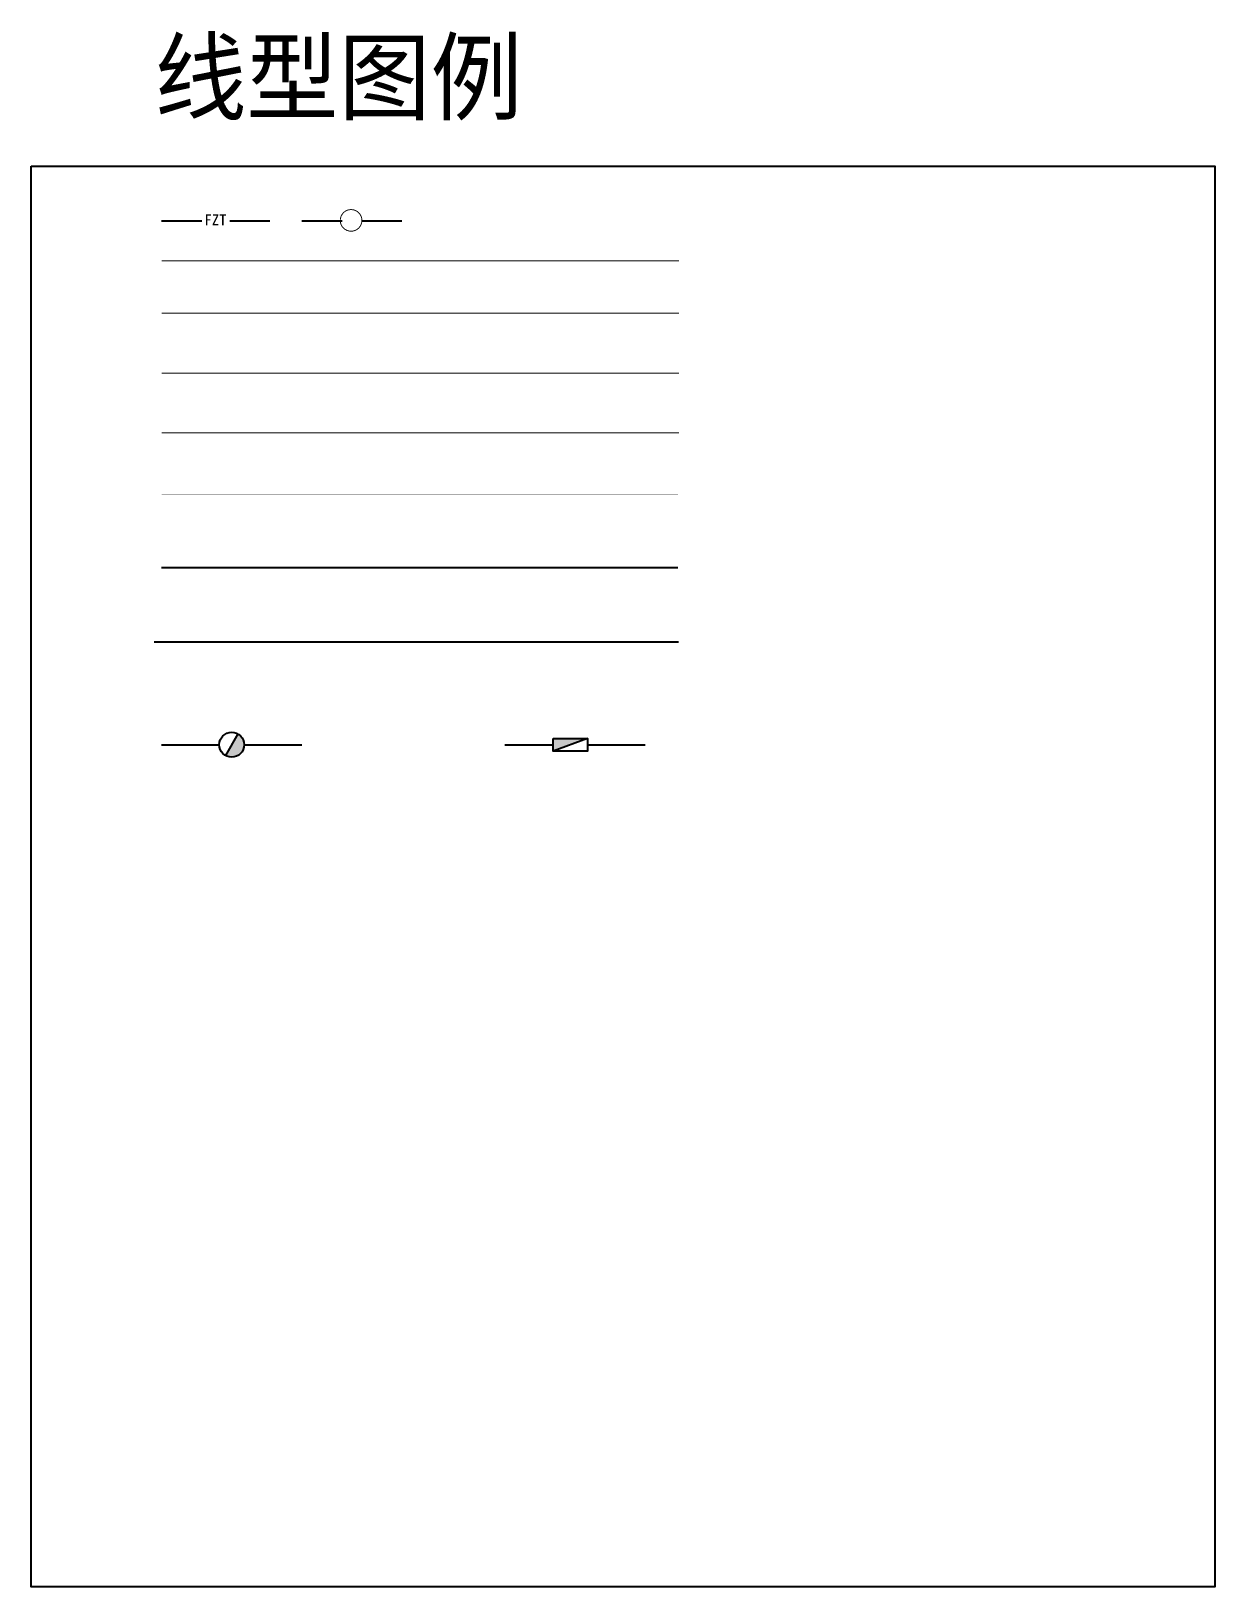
# Model space of a CAD drawing. Extents: x -231680 to 311509, y 18389 to 315840.
# Drawn here: x 136646 to 161646, y 73703 to 106553 of the extents above; entities that cross this region are included whole.
import ezdxf
from ezdxf.enums import TextEntityAlignment as Align
from ezdxf.lldxf.tags import DXFTag

# ---------------------------------------------------------------- set-up
doc = ezdxf.new("R2010")
doc.units = 0
doc.header["$LTSCALE"] = 1000
doc.linetypes.add('YZLG02', pattern=[0.494796, 0.39775, -0.000748, 0.096298])
doc.layers.add('L-TEXT文字标注', color=7, linetype='Continuous')
doc.layers.add('PUB_TEXT', color=7, linetype='Continuous')
doc.styles.get("Standard").update_dxf_attribs({"font": ''})
doc.styles.get('Standard').set_extended_font_data('SimSun')
doc.linetypes.add('FH1_LINE', pattern='A,1,-0.2,["X",Standard,S=0.2,R=0,X=-0.1,Y=-0.1],-0.2', length=1.4)
tags = doc.linetypes.add('WATER', pattern='A,0.846724,-0.142068,["W",Standard,S=0.227848,R=0,X=0,Y=-0.091208],-0.270951,0.846724', length=2.106467).pattern_tags.tags
tags[6] = DXFTag(74, 10)
tags = doc.linetypes.add('圆柱', pattern='A,0.771756,["○",Standard,S=0.388453,R=0,X=0,Y=-0.189694],0.074968,-0.412197,0.848646', length=2.107567).pattern_tags.tags
tags[4] = DXFTag(74, 10)
tags = doc.linetypes.add('地面03', pattern='A,0.094454,["/",Standard,S=0.075949,R=0,X=0,Y=-0.082208],0.044951,-0.007099,0.139405', length=0.285909).pattern_tags.tags
tags[4] = DXFTag(74, 10)
tags = doc.linetypes.add('栏杆', pattern='A,0.846724,-0.059034,["LG",Standard,S=0.227848,R=0,X=0,Y=-0.091208],-0.353985,0.846724', length=2.106467).pattern_tags.tags
tags[6] = DXFTag(74, 10)
tags = doc.linetypes.add('栏杆立柱(fei)', pattern='A,0.846724,-0.142068,["LG",Standard,S=0.227848,R=0,X=0,Y=-0.091208],-0.270951,0.846724', length=2.106467).pattern_tags.tags
tags[6] = DXFTag(74, 10)
tags = doc.linetypes.add('橡胶防撞条', pattern='A,0.846724,-0.059034,["FZT",Standard,S=0.227848,R=0,X=0,Y=-0.091208],-0.531868,0.846724', length=2.28435).pattern_tags.tags
tags[6] = DXFTag(74, 10)
tags = doc.linetypes.add('生活给水管', pattern='A,0.846724,-0.142068,["J",Standard,S=0.227848,R=0,X=0,Y=-0.091208],-0.270951,0.846724', length=2.106467).pattern_tags.tags
tags[6] = DXFTag(74, 10)
tags = doc.linetypes.add('立柱栏杆', pattern='A,0.771756,["□",Standard,S=0.388453,R=0,X=0,Y=-0.189694],0.074968,-0.412197,0.848646', length=2.107567).pattern_tags.tags
tags[4] = DXFTag(74, 10)

msp = doc.modelspace()

# ---------------------------------------------------------------- texts
at = {"linetype": 'YZLG02'}
msp.add_text('○', height=388.5, dxfattribs=at).set_placement((143138.5, 102355.3))
at = {"layer": 'L-TEXT文字标注', "width": 0.95}
msp.add_text('线型图例', height=1500, dxfattribs=at).set_placement((143138.5, 105609), align=Align.MIDDLE)
at = {"layer": 'PUB_TEXT', "linetype": 'FH1_LINE'}
msp.add_text('FZT', height=227.85, dxfattribs=at).set_placement((140307.7, 102453.7))

# ---------------------------------------------------------------- hatches: boundary and pattern name
h = msp.add_hatch()
h.set_pattern_fill('玻璃2', color=256, scale=100)
h.set_pattern_definition([(45, (7370.3, 60), (0, 1527.3506), [600, -360, 600, -360, 240, -523.2816]), (45, (7340.3, 90), (0, 1527.3506), [480, -600, 360, -360, 420, -463.2816]), (45, (7340.3, 180), (0, 1527.3506), [360, -720, 240, -360, 540, -463.2816]), (45, (7430.3, 90), (0, 1527.3506), [360, -720, 300, -1303.2815]), (45, (7520.3, 180), (0, 1527.3506), [180, -900, 120, -1483.2815]), (45, (7370.3, 330), (0, 1527.3506), [120, -900, 120, -480, 300, -763.2816]), (45, (7910.3, 240), (0, 1527.3506), [600, -900, 720, -475.2816]), (45, (7910.3, 150), (0, 1527.3506), [840, -600, 900, -355.2816]), (45, (8060.3, 270), (0, -1697.056), [600, -840, 480, -763.282]), (45, (7970.3, 450), (0, 1527.3506), [300, -1200, 360, -823.2816]), (45, (8150.3, 360), (0, 1527.3506), [240, -1200, 240, -1003.2815])])
h.paths.add_polyline_path([(148397.5, 97446.4, 0.2687713), (148265, 97675), (148002.9, 97217.9, 0.5763282)])
h = msp.add_hatch()
h.set_pattern_fill('玻璃2', color=256, scale=100)
h.set_pattern_definition([(45, (120, -813.7), (0, 1527.3506), [600, -360, 600, -360, 240, -523.2816]), (45, (90, -783.7), (0, 1527.3506), [480, -600, 360, -360, 420, -463.2816]), (45, (90, -693.7), (0, 1527.3506), [360, -720, 240, -360, 540, -463.2816]), (45, (180, -783.7), (0, 1527.3506), [360, -720, 300, -1303.2815]), (45, (270, -693.7), (0, 1527.3506), [180, -900, 120, -1483.2815]), (45, (120, -543.7), (0, 1527.3506), [120, -900, 120, -480, 300, -763.2816]), (45, (660, -633.7), (0, 1527.3506), [600, -900, 720, -475.2816]), (45, (660, -723.7), (0, 1527.3506), [840, -600, 900, -355.2816]), (45, (810, -603.7), (0, -1697.056), [600, -840, 480, -763.282]), (45, (720, -423.7), (0, 1527.3506), [300, -1200, 360, -823.2816]), (45, (900, -513.7), (0, 1527.3506), [240, -1200, 240, -1003.2815])])
h.paths.add_polyline_path([(141147.2, 91485.3, 0.2687713), (141014.7, 91713.9), (140752.7, 91256.7, 0.5763282)])
at = {"linetype": '地面03'}
h = msp.add_hatch(color=256, dxfattribs=at)
h.dxf.hatch_style = 1
h.paths.add_polyline_path([(141014.7, 91713.9), (140752.7, 91256.7, 0.5763282), (141147.2, 91485.3, 0.2687713)])
at = {"linetype": '栏杆立柱(fei)'}
h = msp.add_hatch(color=256, dxfattribs=at)
h.dxf.hatch_style = 1
h.paths.add_polyline_path([(147670.5, 91620.2), (147670.5, 91350.5), (148397.5, 91620)])

# ---------------------------------------------------------------- linework, layer by layer
msp.add_lwpolyline([(136646.2, 103703.4), (161646.2, 103703.4), (161646.2, 73703.4), (136646.2, 73703.4)], close=True)
at = {"linetype": 'FH1_LINE'}
for points in [[(139402, 102545), (140248.7, 102545)], [(140839.6, 102545), (141686.3, 102545)], [(142366.7, 102545), (143213.5, 102545)], [(143625.7, 102545), (144474.3, 102545)]]:
    msp.add_lwpolyline(points, dxfattribs=at)
at = {"linetype": 'WATER', "const_width": 20}
msp.add_lwpolyline([(139402, 101704.3), (150327.5, 101704.3)], dxfattribs=at)
at = {"linetype": '生活给水管', "const_width": 20}
msp.add_lwpolyline([(139402, 100599.3), (150327.5, 100599.3)], dxfattribs=at)
at = {"linetype": '栏杆', "const_width": 20}
msp.add_lwpolyline([(139402, 99330), (150327.5, 99330)], dxfattribs=at)
at = {"linetype": '橡胶防撞条', "const_width": 20}
msp.add_lwpolyline([(139402, 98072.2), (150327.5, 98072.2)], dxfattribs=at)
at = {"linetype": '地面03', "ltscale": 5, "const_width": 5}
msp.add_lwpolyline([(139402, 96774.3), (150304.6, 96774.3)], dxfattribs=at)
at = {"linetype": '圆柱'}
msp.add_lwpolyline([(139402, 95230.4), (150304.6, 95230.4)], dxfattribs=at)
at = {"linetype": '立柱栏杆'}
msp.add_lwpolyline([(139241.9, 93657.5), (150315.1, 93657.5)], dxfattribs=at)
msp.add_lwpolyline([(141014.7, 91713.9), (140752.7, 91256.7)])
at = {"linetype": '栏杆立柱(fei)'}
for points in [[(139402, 91485.3), (140620.2, 91485.3)], [(141147.2, 91485.3), (142365.4, 91485.3)], [(146652.2, 91485.3), (147670.5, 91485.3)], [(148397.5, 91620), (147670.5, 91350.5)], [(148397.5, 91485.3), (149615.7, 91485.3)]]:
    msp.add_lwpolyline(points, dxfattribs=at)
msp.add_lwpolyline([(147670.5, 91620.2), (148397.5, 91620), (148397.5, 91350.3), (147670.5, 91350.5)], close=True, dxfattribs=at)
msp.add_circle((140883.7, 91485.3), 263.5)

msp.set_redraw_order([(e.dxf.handle, doc.entitydb.next_handle()) for e in msp.query("TEXT MTEXT ATTDEF DIMENSION ARC_DIMENSION")])  # texts and dimensions are drawn at this point

doc.saveas('drawing.dxf')
